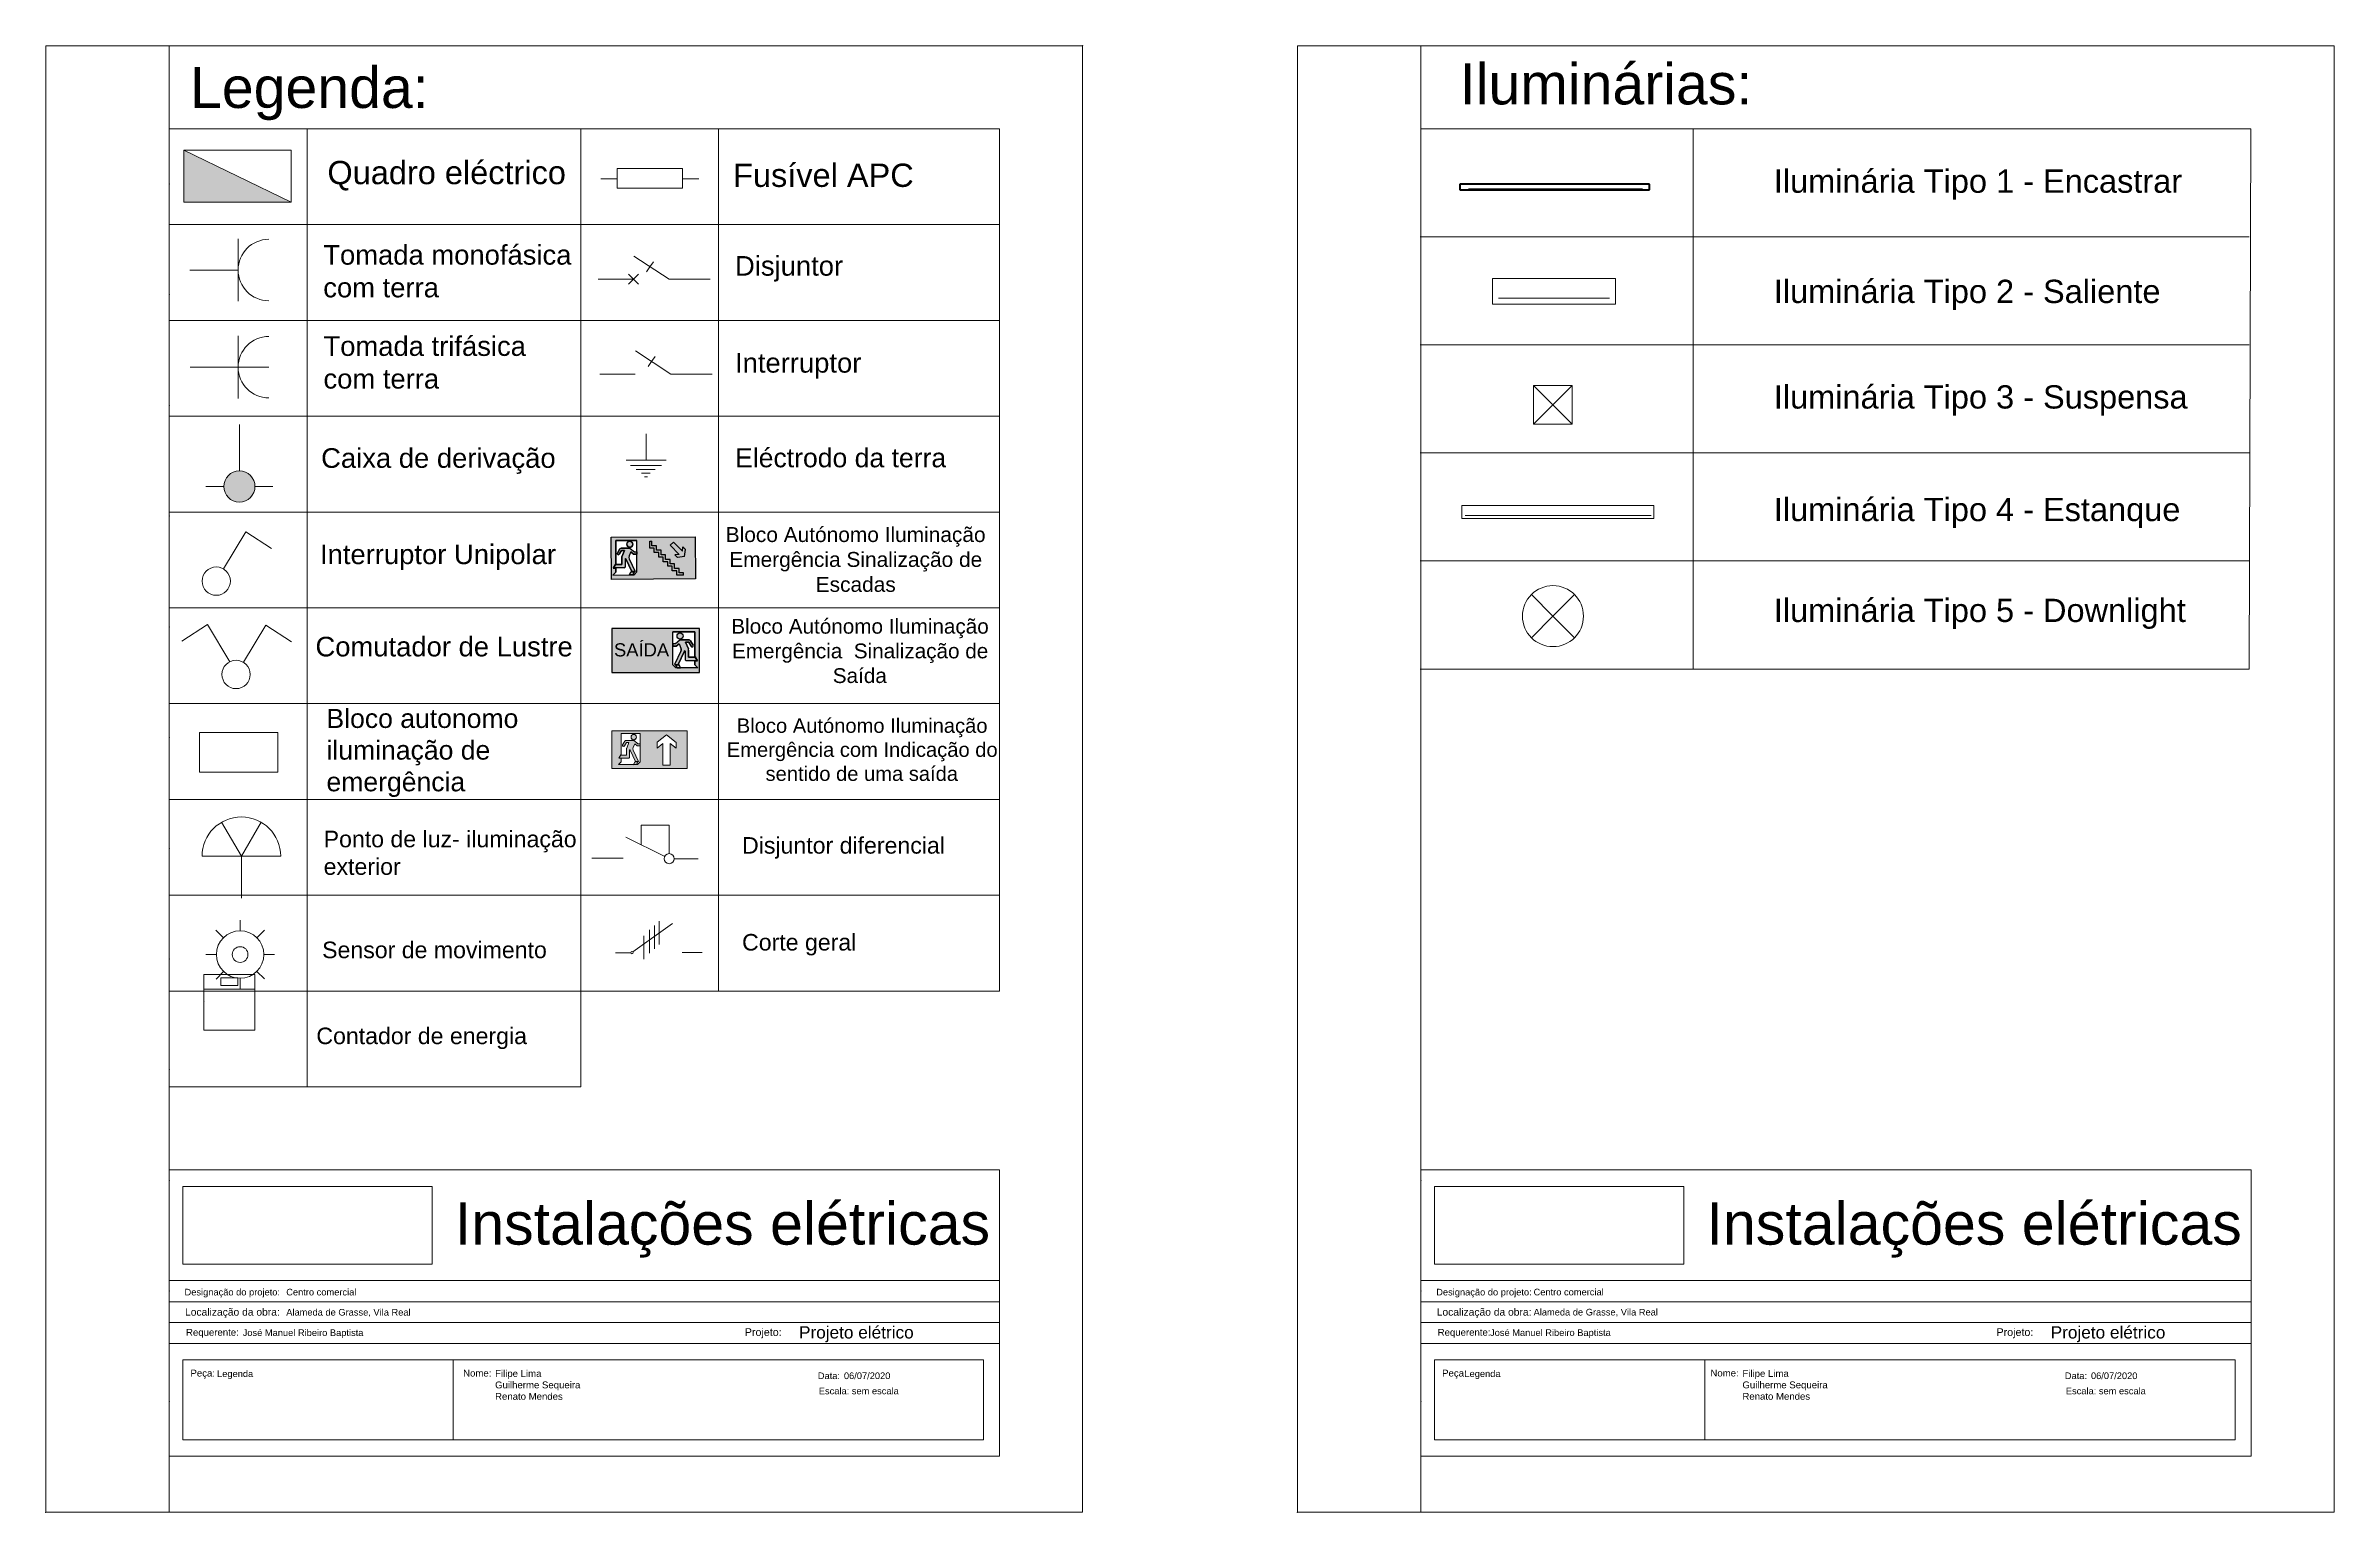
# Model space of a CAD drawing. Extents: x -17539 to 1421, y -3169 to 802964.
# Drawn here: x 553.9 to 600.25, y 381.39 to 411.09 of the extents above; entities that cross this region are included whole.
import ezdxf
from ezdxf.enums import TextEntityAlignment as Align

# ---------------------------------------------------------------- set-up
doc = ezdxf.new("R2010")
doc.units = 0
doc.header["$LTSCALE"] = 25
doc.header["$MEASUREMENT"] = 0
doc.linetypes.add('TRACO_PONTO', pattern=[500, 300, -100, 0.1, -99.9])
doc.layers.get('0').update_dxf_attribs({"lineweight": 9})
doc.layers.add('Iluminação', color=10, linetype='Continuous', lineweight=9)
doc.layers.add('Iluminação de Emergência', color=6, linetype='Continuous', lineweight=9)
doc.layers.add('simbologia', color=7, linetype='Continuous')
doc.layers.add('Simbologia de Emergência', color=6, linetype='Continuous')
doc.layers.get('Iluminação de Emergência').off()
doc.styles.add('AGORA COTA', font='arial.ttf')
doc.styles.get("Standard").update_dxf_attribs({"font": 'arial.ttf'})

msp = doc.modelspace()

# ---------------------------------------------------------------- texts
at = {"attachment_point": 1}
for s, insert, char_height, width in [('Legenda:', (556.819, 410.66), 0.8296, 9.3321), ('Quadro eléctrico', (559.601, 408.758), 0.47139, 5.30271), ('Fusível APC ', (567.818, 408.703), 0.47139, 5.30271), ('Iluminária Tipo 1 - Encastrar', (588.898, 408.584), 0.47139, 9.64464), ('Tomada monofásica com terra', (559.517, 407.054), 0.39719, 5.3905), ('Disjuntor', (567.857, 406.831), 0.3972, 5.10212), ('Tomada trifásica com terra', (559.521, 405.206), 0.39719, 5.10212), ('Interruptor', (567.857, 404.867), 0.39719, 5.10212), ('Iluminária Tipo 3 - Suspensa', (588.898, 404.214), 0.47139, 9.40364), ('Caixa de derivação', (559.474, 402.939), 0.39719, 5.10212), ('\\pt1.53996;Eléctrodo da terra', (567.859, 402.938), 0.38499, 4.98282), ('Iluminária Tipo 4 - Estanque', (588.898, 401.934), 0.47139, 9.4382), ('Interruptor Unipolar', (559.451, 400.989), 0.39719, 5.10212), ('Iluminária Tipo 5 - Downlight', (588.898, 399.891), 0.47139, 9.37699), ('\\pxt4;Comutador de Lustre', (559.359, 399.12), 0.39719, 7.13453), ('\\pt1.53996;Bloco autonomo iluminação de emergência', (559.582, 397.659), 0.38499, 4.06827), ('\\pt1.33987;Ponto de luz- iluminação exterior ', (559.525, 395.192), 0.33497, 5.16149), ('\\pxt4;Disjuntor diferencial', (568, 395.063), 0.33497, 5.16149), ('\\pxt4;Corte geral', (568, 393.101), 0.33497, 5.16149), ('\\pxt4;Sensor de movimento', (559.494, 392.946), 0.33497, 5.16149), ('\\pxt4;Contador de energia', (559.377, 391.205), 0.33497, 5.16149), ('Instalações elétricas', (562.182, 387.666), 0.85663, 10.8783), ('Instalações elétricas', (587.535, 387.666), 0.85663, 10.8783), ('Designação do projeto:', (556.707, 385.915), 0.1346, 2.08364), ('Centro comercial', (558.767, 385.915), 0.1346, 2.08364), ('Designação do projeto:', (582.06, 385.915), 0.1346, 2.08364), ('Centro comercial', (584.032, 385.916), 0.1346, 2.08364), ('Localização da obra:', (556.717, 385.52), 0.14887, 2.30464), ('Alameda de Grasse, Vila Real', (558.767, 385.507), 0.1346, 2.83899), ('Localização da obra:', (582.07, 385.52), 0.14887, 2.30464), ('Alameda de Grasse, Vila Real', (584.032, 385.509), 0.1346, 2.83899), ('Requerente:', (556.737, 385.103), 0.13907, 2.15283), ('José Manuel Ribeiro Baptista', (557.885, 385.093), 0.1346, 2.83899), ('Projeto:', (568.056, 385.115), 0.1549, 2.39854), ('Projeto elétrico', (569.153, 385.158), 0.24933, 3.85974), ('Requerente:', (582.09, 385.103), 0.13907, 2.15283), ('José Manuel Ribeiro Baptista', (583.15, 385.094), 0.1346, 2.83899), ('Projeto:', (593.409, 385.115), 0.1549, 2.39854), ('Projeto elétrico', (594.506, 385.158), 0.24933, 3.85974), ('Peça:', (556.827, 384.277), 0.1391, 2.15283), ('Legenda', (557.366, 384.262), 0.1346, 2.83899), ('Nome:', (562.35, 384.277), 0.1391, 0.56614), ('Peça:', (582.18, 384.277), 0.1391, 2.15283), ('Legenda', (582.631, 384.263), 0.1346, 2.83899), ('Nome:', (587.614, 384.278), 0.1391, 0.56614), ('Data:', (569.534, 384.221), 0.1346, 2.08364), ('Escala:', (569.554, 383.913), 0.1346, 2.08364), ('06/07/2020', (570.063, 384.221), 0.1346, 2.08364), ('sem escala', (570.223, 383.913), 0.1346, 2.08364), ('Data:', (594.793, 384.221), 0.1346, 2.08364), ('Escala:', (594.813, 383.913), 0.1346, 2.08364), ('06/07/2020', (595.322, 384.221), 0.1346, 2.08364), ('sem escala', (595.482, 383.913), 0.1346, 2.08364)]:
    msp.add_mtext(s, dxfattribs=dict(at, insert=insert, char_height=char_height, width=width))
for s, width, gutter_width, heights, insert, char_height in [('Iluminária Tipo 2 - Saliente', 9.49595, 2.357, [0.605], (588.898, 406.351), 0.47139), ('Filipe Lima\\PGuilherme Sequeira\\PRenato Mendes', 1.91251, 0.695, [1.016], (562.997, 384.269), 0.13907), ('Filipe Lima\\PGuilherme Sequeira\\PRenato Mendes', 1.91251, 0.695, [1.016], (588.262, 384.27), 0.13907)]:
    msp.add_mtext_dynamic_manual_height_columns(s, width=width, gutter_width=gutter_width, heights=heights, dxfattribs=dict(at, insert=insert, char_height=char_height))
at = {"layer": 'Iluminação', "insert": (582.538, 410.732), "char_height": 0.82958, "width": 9.3321, "attachment_point": 1}
msp.add_mtext('Iluminárias:', dxfattribs=at)
at = {"layer": 'simbologia', "attachment_point": 1}
for s, width, gutter_width, heights, insert, char_height in [('\\pi0.19667;Bloco Autónomo Iluminação \\P\\pi0.26934;Emergência Sinalização de \\P\\pi2.01966;Escadas ', 5.61116, 1.513, [1.512], (567.472, 401.342), 0.30264), ('\\pi0.09899;Bloco Autónomo Iluminação \\P\\pi0.11279;Emergência  Sinalização de \\P\\pi2.1544;Saída ', 5.36666, 1.499, [1.463], (567.683, 399.483), 0.29979), ('\\pi0.2804;Bloco Autónomo Iluminação \\P\\pi0.07767;Emergência com Indicação do \\P\\pi0.8621;sentido de uma saída', 5.59421, 1.46, [1.686], (567.613, 397.467), 0.29195)]:
    msp.add_mtext_dynamic_manual_height_columns(s, width=width, gutter_width=gutter_width, heights=heights, dxfattribs=dict(at, insert=insert, char_height=char_height))

# ---------------------------------------------------------------- blocks, each defined once
blk = doc.blocks.new('quadro eletrico')
h = blk.add_hatch(color=256)
h.dxf.hatch_style = 1
h.paths.add_polyline_path([(1.839, -0.788), (-1.457, 0.809), (-1.457, -0.788)])
blk.add_line((-1.457, 0.809), (1.839, -0.788))
blk.add_lwpolyline([(-1.457, 0.809), (1.839, 0.809), (1.839, -0.788), (-1.457, -0.788)], close=True)
blk = doc.blocks.new('Quadro')
at = {"xscale": 0.6593095434044552, "yscale": 0.6593095434044552, "zscale": 0.6593095434044552}
blk.add_blockref('quadro eletrico', (-0.091, 0.017), dxfattribs=at)
blk = doc.blocks.new('Emergencia escadas')
at = {"layer": 'Simbologia de Emergência'}
h = blk.add_hatch(color=98, dxfattribs=at)
h.paths.add_polyline_path([(0.851, -0.403), (0.847, 0.45), (-0.858, 0.442), (-0.854, -0.411)])
h.paths.add_polyline_path([(-0.335, -0.261), (-0.395, -0.322), (-0.821, -0.324), (-0.761, -0.263), (-0.762, -0.183), (-0.817, -0.183), (-0.771, -0.106), (-0.762, -0.106), (-0.764, 0.376), (-0.338, 0.378)], flags=16)
h.paths.add_polyline_path([(-0.541, 0.299, -1), (-0.42, 0.3, -1)], flags=0)
h.paths.add_polyline_path([(-0.388, -0.261), (-0.417, -0.322), (-0.485, -0.322), (-0.457, -0.261)], flags=0)
h.paths.add_polyline_path([(-0.37, -0.253), (-0.438, -0.253), (-0.562, 0.006, 0.863739), (-0.576, 0), (-0.575, -0.156, -0.414214), (-0.596, -0.178), (-0.809, -0.179), (-0.768, -0.11), (-0.643, -0.11), (-0.644, 0.021, -0.095479), (-0.639, 0.046), (-0.588, 0.176), (-0.647, 0.176), (-0.693, 0.098, -1), (-0.732, 0.121), (-0.681, 0.207, -0.263654), (-0.657, 0.221), (-0.479, 0.222), (-0.388, 0.146), (-0.337, 0.147), (-0.337, 0.102), (-0.404, 0.101), (-0.459, 0.147), (-0.495, 0.063, 0.215507), (-0.494, 0.007)], flags=0)
for p, q in [((-0.854, -0.411), (-0.858, 0.442)), ((-0.764, 0.376), (-0.338, 0.378)), ((-0.762, -0.106), (-0.764, 0.376)), ((-0.681, 0.207), (-0.732, 0.121)), ((-0.693, 0.098), (-0.647, 0.176)), ((-0.489, 0.222), (-0.657, 0.221)), ((-0.647, 0.176), (-0.588, 0.176)), ((-0.644, 0.021), (-0.643, -0.11)), ((-0.588, 0.176), (-0.639, 0.046)), ((-0.576, 0.004), (-0.575, -0.156)), ((-0.562, 0.005), (-0.438, -0.253)), ((-0.459, 0.147), (-0.495, 0.063)), ((-0.494, 0.007), (-0.37, -0.253)), ((-0.473, 0.217), (-0.388, 0.146)), ((-0.459, 0.147), (-0.404, 0.101)), ((-0.404, 0.101), (-0.337, 0.102)), ((-0.388, 0.146), (-0.337, 0.147)), ((0.851, -0.403), (-0.854, -0.411)), ((-0.761, -0.263), (-0.821, -0.324)), ((-0.771, -0.106), (-0.817, -0.183)), ((-0.762, -0.183), (-0.817, -0.183)), ((-0.768, -0.11), (-0.809, -0.179)), ((-0.596, -0.178), (-0.809, -0.179)), ((-0.762, -0.106), (-0.771, -0.106)), ((-0.643, -0.11), (-0.768, -0.11)), ((-0.761, -0.263), (-0.762, -0.183)), ((-0.485, -0.322), (-0.457, -0.261)), ((-0.388, -0.261), (-0.457, -0.261)), ((-0.37, -0.253), (-0.438, -0.253)), ((-0.417, -0.322), (-0.388, -0.261)), ((-0.335, -0.261), (-0.395, -0.322))]:
    blk.add_line(p, q, dxfattribs=at)
at = {"layer": 'Simbologia de Emergência', "color": 7, "true_color": 0xffffff}
for p, q in [((-0.077, 0.222), (-0.077, 0.36)), ((-0.077, 0.36), (-0.031, 0.36)), ((0.014, 0.222), (-0.077, 0.222)), ((-0.031, 0.268), (-0.031, 0.36)), ((0.06, 0.268), (-0.031, 0.268)), ((0.014, 0.131), (0.014, 0.222)), ((0.106, 0.131), (0.014, 0.131)), ((0.06, 0.177), (0.06, 0.268)), ((0.152, 0.177), (0.06, 0.177)), ((0.106, 0.039), (0.106, 0.131)), ((0.198, 0.039), (0.106, 0.039)), ((0.152, 0.085), (0.152, 0.177)), ((0.244, 0.085), (0.152, 0.085)), ((0.198, -0.053), (0.198, 0.039)), ((0.244, -0.007), (0.244, 0.085)), ((0.402, 0.344), (0.337, 0.28)), ((0.523, 0.094), (0.337, 0.28)), ((0.588, 0.158), (0.402, 0.344)), ((0.523, 0.094), (0.435, 0.084)), ((0.484, 0.035), (0.435, 0.084)), ((0.63, 0.052), (0.484, 0.035)), ((0.588, 0.158), (0.597, 0.246)), ((0.646, 0.197), (0.597, 0.246)), ((0.63, 0.052), (0.646, 0.197)), ((0.289, -0.053), (0.198, -0.053)), ((0.335, -0.007), (0.244, -0.007)), ((0.289, -0.144), (0.289, -0.053)), ((0.381, -0.144), (0.289, -0.144)), ((0.335, -0.098), (0.335, -0.007)), ((0.427, -0.098), (0.335, -0.098)), ((0.381, -0.236), (0.381, -0.144)), ((0.473, -0.236), (0.381, -0.236)), ((0.427, -0.19), (0.427, -0.098)), ((0.518, -0.19), (0.427, -0.19)), ((0.473, -0.327), (0.473, -0.236)), ((0.61, -0.327), (0.473, -0.327)), ((0.518, -0.282), (0.518, -0.19)), ((0.61, -0.281), (0.518, -0.282)), ((0.61, -0.327), (0.61, -0.281))]:
    blk.add_line(p, q, dxfattribs=at)
for points in [[(-0.858, 0.442), (0.847, 0.45), (0.851, -0.403), (-0.854, -0.411), (-0.858, 0.442)], [(-0.335, -0.261), (-0.338, 0.378), (-0.764, 0.376), (-0.762, -0.106), (-0.771, -0.106), (-0.817, -0.183), (-0.762, -0.183), (-0.761, -0.263), (-0.821, -0.324), (-0.395, -0.322), (-0.335, -0.261)], [(-0.457, -0.261), (-0.388, -0.261), (-0.417, -0.322), (-0.485, -0.322), (-0.457, -0.261)]]:
    blk.add_lwpolyline(points, close=True, dxfattribs=at)
for points in [[(-0.562, 0.005, 0.740976), (-0.576, 0.004), (-0.575, -0.156, -0.414214), (-0.596, -0.178), (-0.809, -0.179), (-0.768, -0.11), (-0.643, -0.11), (-0.644, 0.021, -0.095479), (-0.639, 0.046), (-0.588, 0.176), (-0.647, 0.176), (-0.693, 0.098, -1), (-0.732, 0.121), (-0.681, 0.207, -0.263654), (-0.657, 0.221), (-0.489, 0.222, -0.148058), (-0.473, 0.217), (-0.388, 0.146), (-0.337, 0.147), (-0.337, 0.102), (-0.404, 0.101), (-0.459, 0.147), (-0.495, 0.063, 0.215507), (-0.494, 0.007), (-0.37, -0.253), (-0.438, -0.253), (-0.562, 0.005, 0.740976)], [(-0.42, 0.3, 1), (-0.541, 0.299, 1), (-0.42, 0.3, 1)]]:
    blk.add_lwpolyline(points, format="xyb", close=True, dxfattribs=at)
at = {"layer": 'Simbologia de Emergência'}
blk.add_lwpolyline([(-0.562, 0.005, 0.038289), (-0.562, 0.006), (-0.562, 0.005, 0.038289)], format="xyb", close=True, dxfattribs=at)
blk.add_circle((-0.481, 0.299), 0.0606, dxfattribs=at)
for centre, radius, start, end in [((-0.713, 0.109), 0.0225, 149.3457, 329.3457), ((-0.657, 0.193), 0.0278, 90.2651, 149.3457), ((-0.576, 0.021), 0.0682, 158.4494, 180.2651), ((-0.568, 0.002), 0.00733, 21.1676, 167.3179), ((-0.432, 0.036), 0.0682, 156.9061, 205.5531), ((-0.489, 0.194), 0.0278, 56.5773, 90.2651), ((-0.596, -0.156), 0.0213, 270.2651, 0.2651)]:
    blk.add_arc(centre, radius, start, end, dxfattribs=at)
blk = doc.blocks.new('emergencia saida')
at = {"layer": 'Simbologia de Emergência'}
h = blk.add_hatch(color=98, dxfattribs=at)
h.paths.add_polyline_path([(-0.097, 0.169), (-0.097, 1.056), (-1.871, 1.056), (-1.871, 0.169)])
h.paths.add_polyline_path([(-0.638, 0.322), (-0.638, 0.988), (-0.194, 0.988), (-0.194, 0.486), (-0.185, 0.486), (-0.137, 0.406), (-0.194, 0.406), (-0.194, 0.322), (-0.131, 0.259), (-0.575, 0.259)], flags=16)
h.paths.add_polyline_path([(-0.552, 0.906, -1), (-0.426, 0.906, -1)], flags=0)
h.paths.add_polyline_path([(-0.582, 0.323), (-0.511, 0.323), (-0.481, 0.259), (-0.552, 0.259)], flags=0)
h.paths.add_polyline_path([(-0.474, 0.602, 0.215507), (-0.473, 0.66), (-0.51, 0.748), (-0.568, 0.7), (-0.638, 0.7), (-0.638, 0.747), (-0.585, 0.747), (-0.501, 0.817, -0.204141), (-0.48, 0.826), (-0.305, 0.826, -0.263654), (-0.28, 0.812), (-0.226, 0.722, -1), (-0.266, 0.698), (-0.315, 0.779), (-0.377, 0.779), (-0.322, 0.644, -0.095479), (-0.317, 0.617), (-0.317, 0.481), (-0.187, 0.481), (-0.145, 0.41), (-0.366, 0.41, -0.414214), (-0.389, 0.433), (-0.389, 0.599, 0.740976), (-0.403, 0.6), (-0.53, 0.331), (-0.601, 0.331)], flags=0)
for p, q in [((-0.194, 0.988), (-0.638, 0.988)), ((-0.194, 0.486), (-0.194, 0.988)), ((-0.097, 0.169), (-0.097, 1.056)), ((-0.585, 0.747), (-0.638, 0.747)), ((-0.568, 0.7), (-0.638, 0.7)), ((-0.474, 0.602), (-0.601, 0.331)), ((-0.496, 0.821), (-0.585, 0.747)), ((-0.51, 0.748), (-0.568, 0.7)), ((-0.403, 0.6), (-0.53, 0.331)), ((-0.51, 0.748), (-0.473, 0.66)), ((-0.48, 0.826), (-0.305, 0.826)), ((-0.389, 0.599), (-0.389, 0.433)), ((-0.315, 0.779), (-0.377, 0.779)), ((-0.377, 0.779), (-0.322, 0.644)), ((-0.317, 0.617), (-0.317, 0.481)), ((-0.317, 0.481), (-0.187, 0.481)), ((-0.266, 0.698), (-0.315, 0.779)), ((-0.28, 0.812), (-0.226, 0.722)), ((-0.194, 0.486), (-0.185, 0.486)), ((-0.187, 0.481), (-0.145, 0.41)), ((-0.185, 0.486), (-0.137, 0.406)), ((-1.871, 0.169), (-0.097, 0.169)), ((-0.638, 0.322), (-0.575, 0.259)), ((-0.601, 0.331), (-0.53, 0.331)), ((-0.552, 0.259), (-0.582, 0.323)), ((-0.582, 0.323), (-0.511, 0.323)), ((-0.481, 0.259), (-0.511, 0.323)), ((-0.366, 0.41), (-0.145, 0.41)), ((-0.194, 0.322), (-0.194, 0.406)), ((-0.194, 0.406), (-0.137, 0.406)), ((-0.194, 0.322), (-0.131, 0.259))]:
    blk.add_line(p, q, dxfattribs=at)
at = {"layer": 'Simbologia de Emergência', "color": 7, "true_color": 0xffffff}
for points in [[(-0.097, 1.056), (-1.871, 1.056), (-1.871, 0.169), (-0.097, 0.169), (-0.097, 1.056)], [(-0.638, 0.322), (-0.638, 0.988), (-0.194, 0.988), (-0.194, 0.486), (-0.185, 0.486), (-0.137, 0.406), (-0.194, 0.406), (-0.194, 0.322), (-0.131, 0.259), (-0.575, 0.259), (-0.638, 0.322)], [(-0.511, 0.323), (-0.582, 0.323), (-0.552, 0.259), (-0.481, 0.259), (-0.511, 0.323)]]:
    blk.add_lwpolyline(points, close=True, dxfattribs=at)
for points in [[(-0.552, 0.906, -1), (-0.426, 0.906, -1), (-0.552, 0.906, -1)], [(-0.403, 0.6, -0.740976), (-0.389, 0.599), (-0.389, 0.433, 0.414214), (-0.366, 0.41), (-0.145, 0.41), (-0.187, 0.481), (-0.317, 0.481), (-0.317, 0.617, 0.095479), (-0.322, 0.644), (-0.377, 0.779), (-0.315, 0.779), (-0.266, 0.698, 1), (-0.226, 0.722), (-0.28, 0.812, 0.263654), (-0.305, 0.826), (-0.48, 0.826, 0.148058), (-0.496, 0.821), (-0.585, 0.747), (-0.638, 0.747), (-0.638, 0.7), (-0.568, 0.7), (-0.51, 0.748), (-0.473, 0.66, -0.215507), (-0.474, 0.602), (-0.601, 0.331), (-0.53, 0.331), (-0.403, 0.6, -0.740976)]]:
    blk.add_lwpolyline(points, format="xyb", close=True, dxfattribs=at)
at = {"layer": 'Simbologia de Emergência'}
blk.add_lwpolyline([(-0.403, 0.6, -0.038289), (-0.403, 0.601), (-0.403, 0.6, -0.038289)], format="xyb", close=True, dxfattribs=at)
blk.add_circle((-0.489, 0.906), 0.0631, dxfattribs=at)
for centre, radius, start, end in [((-0.48, 0.797), 0.029, 89.9965, 123.6843), ((-0.538, 0.632), 0.071, 334.7085, 23.3555), ((-0.396, 0.597), 0.00762, 12.9437, 159.094), ((-0.388, 0.617), 0.071, 359.9965, 21.8123), ((-0.305, 0.797), 0.029, 30.9159, 89.9965), ((-0.246, 0.71), 0.0234, 210.9159, 30.9159), ((-0.366, 0.433), 0.0222, 179.9965, 269.9965)]:
    blk.add_arc(centre, radius, start, end, dxfattribs=at)
at = {"layer": 'Simbologia de Emergência', "color": 0, "style": 'AGORA COTA'}
blk.add_text('SAÍDA', height=0.2665, rotation=359.9965, dxfattribs=at).set_placement((-1.27, 0.493), align=Align.CENTER)
blk = doc.blocks.new('*E181')
h = blk.add_hatch(color=98)
h.paths.add_polyline_path([(0, 254000), (0, 0), (508000, 0), (508000, 254000)])
h.paths.add_polyline_path([(304695, 137742), (304695, 175842), (368195, 226642), (431695, 175842), (431695, 137742), (393595, 168222), (393595, 22409), (342795, 22409), (342795, 168222)], flags=16)
h.paths.add_polyline_path([(190500, 43823), (172539, 25862), (45539, 25862), (63500, 43823), (63500, 67829), (47163, 67829), (60872, 90638), (63500, 90638), (63500, 234323), (190500, 234323)], flags=16)
h.paths.add_polyline_path([(123380, 123423), (123237, 123725, -0.038288805)], flags=0)
h.paths.add_polyline_path([(129824, 211091, -1), (165932, 211091, -1)], flags=0)
h.paths.add_polyline_path([(154048, 165698), (170474, 151954), (190500, 151954), (190500, 165371), (175346, 165371), (149968, 186605, 0.148057707), (145367, 187998), (95263, 187998, 0.263653693), (88147, 183965), (72715, 158201, 1), (84224, 151308), (98164, 174582), (115778, 174582), (100284, 135877, 0.095479008), (98829, 128325), (98829, 89368), (61591, 89368), (49408, 69099), (112864, 69099, 0.414213562), (119214, 75449), (119214, 123134, -0.740975877), (123380, 123423), (159724, 46495), (180108, 46495), (143522, 123937, -0.215507357), (143240, 140673)], flags=0)
h.paths.add_polyline_path([(145690, 25862), (166074, 25862), (174614, 43938), (154229, 43938)], flags=16)
blk = doc.blocks.new('emergencia seta 3')
at = {"layer": 'Simbologia de Emergência', "color": 7, "linetype": 'ByBlock', "lineweight": -2, "true_color": 0xffffff}
for p, q in [((-0.088, 0.19), (-0.105, 0.208)), ((-0.088, 0.19), (-0.064, 0.189)), ((-0.064, 0.189), (-0.063, 0.205)), ((-0.064, 0.14), (-0.062, 0.203)), ((-0.041, 0.191), (-0.063, 0.205)), ((-0.043, 0.19), (-0.062, 0.203)), ((-0.044, 0.154), (-0.043, 0.19)), ((-0.005, 0.153), (-0.044, 0.154)), ((-0.041, 0.188), (-0.041, 0.191)), ((-0.041, 0.188), (0.1, 0.184)), ((0.018, 0.166), (0.04, 0.152)), ((0.05, 0.162), (0.025, 0.177)), ((0.04, 0.152), (0.04, 0.135)), ((0.052, 0.105), (0.054, 0.154)), ((-0.108, 0.109), (-0.09, 0.1)), ((-0.108, 0.089), (-0.091, 0.08)), ((-0.091, 0.065), (-0.108, 0.083)), ((-0.091, 0.08), (-0.09, 0.1)), ((-0.011, 0.129), (-0.088, 0.095)), ((-0.011, 0.109), (-0.088, 0.075)), ((-0.088, 0.075), (-0.088, 0.095)), ((-0.011, 0.133), (-0.058, 0.134)), ((0.04, 0.135), (0.002, 0.151)), ((0.03, 0.097), (0.006, 0.108)), ((0.016, 0.081), (0.015, 0.062)), ((0.03, 0.097), (0.016, 0.081)), ((0.051, 0.101), (0.029, 0.076)), ((0.029, 0.076), (0.029, 0.061)), ((-0.117, -0.085), (-0.118, -0.135)), ((0.026, -0.139), (-0.118, -0.135)), ((0.027, -0.089), (-0.117, -0.085)), ((0.026, -0.139), (-0.006, -0.176)), ((0.027, -0.089), (-0.002, -0.05)), ((0.036, -0.052), (-0.002, -0.05)), ((0.084, -0.116), (0.032, -0.177)), ((0.084, -0.116), (0.036, -0.052)), ((0.032, -0.177), (-0.006, -0.176))]:
    blk.add_line(p, q, dxfattribs=at)
for points in [[(0.107, -0.254), (0.121, 0.246), (-0.129, 0.254), (-0.143, -0.247), (0.107, -0.254)], [(-0.091, 0.065), (-0.108, 0.083), (-0.105, 0.208), (-0.088, 0.19), (-0.064, 0.189), (-0.063, 0.205), (-0.041, 0.191), (-0.041, 0.188), (0.1, 0.184), (0.097, 0.059), (-0.091, 0.065)], [(-0.091, 0.08), (-0.09, 0.1), (-0.108, 0.109), (-0.108, 0.089), (-0.091, 0.08)], [(-0.002, -0.05), (0.036, -0.052), (0.084, -0.116), (0.032, -0.177), (-0.006, -0.176), (0.026, -0.139), (-0.118, -0.135), (-0.117, -0.085), (0.027, -0.089), (-0.002, -0.05)]]:
    blk.add_lwpolyline(points, close=True, dxfattribs=at)
for points in [[(0.03, 0.097), (0.016, 0.081), (0.015, 0.062), (0.029, 0.061), (0.029, 0.076), (0.051, 0.101, 0.148058), (0.052, 0.105), (0.054, 0.154, 0.263654), (0.05, 0.162), (0.025, 0.177, 1), (0.018, 0.166), (0.04, 0.152), (0.04, 0.135), (0.002, 0.151, 0.095479), (-0.005, 0.153), (-0.044, 0.154), (-0.043, 0.19), (-0.062, 0.203), (-0.064, 0.14, 0.414214), (-0.058, 0.134), (-0.011, 0.133, -0.740976), (-0.011, 0.129), (-0.088, 0.095), (-0.088, 0.075), (-0.011, 0.109, -0.215507), (0.006, 0.108), (0.03, 0.097)], [(-0.011, 0.129, 0.038289), (-0.01, 0.129), (-0.011, 0.129, 0.038289)], [(0.075, 0.12, -1), (0.074, 0.084, -1), (0.075, 0.12, -1)]]:
    blk.add_lwpolyline(points, format="xyb", close=True, dxfattribs=at)
blk.add_circle((0.075, 0.102), 0.0178, dxfattribs=at)
for centre, radius, start, end in [((-0.006, 0.133), 0.02, 66.5163, 88.3309), ((0.021, 0.172), 0.00661, 57.4118, 237.4118), ((0.045, 0.155), 0.00818, 358.3317, 57.4118), ((-0.058, 0.14), 0.00626, 178.3317, 268.3309), ((-0.012, 0.131), 0.00215, 289.234, 75.3835), ((-0.003, 0.09), 0.02, 64.9733, 113.6195), ((0.044, 0.105), 0.00818, 324.6434, 358.3317)]:
    blk.add_arc(centre, radius, start, end, dxfattribs=at)
at = {"layer": 'Simbologia de Emergência', "color": 7, "linetype": 'ByBlock', "lineweight": -2, "true_color": 0xffffff, "xscale": 9.856230373e-07, "yscale": 9.856230373e-07, "zscale": 9.856230373e-07, "rotation": 268.3316943516639}
blk.add_blockref('*E181', (-0.129, 0.254), dxfattribs=at)
blk = doc.blocks.new('Emergência Seta 2')
at = {"layer": 'Iluminação de Emergência', "xscale": 3.055633240250419, "yscale": 3.055633240250419, "zscale": 3.055633240250419, "rotation": 181.5698186559848}
blk.add_blockref('emergencia seta 3', (0.35, 0.763), dxfattribs=at)
blk = doc.blocks.new('Luminária 4')
at = {"layer": 'Iluminação', "lineweight": 40}
for p, q in [((0.733, 0.043), (-0.734, 0.043)), ((-0.734, 0.043), (-0.734, 0)), ((-0.734, 0), (0.733, 0)), ((0.733, 0), (0.733, 0.043))]:
    blk.add_line(p, q, dxfattribs=at)
at = {"layer": 'Iluminação', "lineweight": 30}
blk.add_line((-0.667, 0.008), (0.679, 0.008), dxfattribs=at)
blk = doc.blocks.new('Iluminárias 1')
at = {"layer": 'Iluminação'}
blk.add_line((0.079, 0.079), (1.521, 0.079), dxfattribs=at)
blk.add_lwpolyline([(0, 0), (1.6, 0), (1.6, 0.332), (0, 0.332)], close=True, dxfattribs=at)
blk = doc.blocks.new('Luminárias 2')
at = {"layer": 'Iluminação'}
for p, q in [((-0.485, 0.485), (0, 0)), ((-0.485, 0), (0, 0.485))]:
    blk.add_line(p, q, dxfattribs=at)
blk.add_lwpolyline([(-0.485, 0.485), (0, 0.485), (0, 0), (-0.485, 0)], close=True, dxfattribs=at)
blk = doc.blocks.new('Luminárias 3')
at = {"layer": 'Iluminação'}
blk.add_line((0.029, 0.024), (1.552, 0.024), dxfattribs=at)
blk.add_lwpolyline([(0, 0.105), (1.575, 0.105), (1.575, 0), (0, 0)], close=True, dxfattribs=at)
blk = doc.blocks.new('Ponto de Luz')
for q in [(-0.438, -0.436), (-0.437, 0.437), (0.438, 0.436), (0.437, -0.437)]:
    blk.add_line((0, 0), q)
blk.add_circle((0, 0), 0.618)

# ---------------------------------------------------------------- hatches: boundary and pattern name
at = {"true_color": 0x636466}
h = msp.add_hatch(color=251, dxfattribs=at)
h.dxf.hatch_style = 1
h.paths.add_polyline_path([(557.818, 402.481, 0.414214), (557.501, 402.164), (557.818, 402.164)])
h.paths.add_polyline_path([(558.134, 402.164), (557.818, 402.164), (557.501, 402.164, 1)])
h.paths.add_polyline_path([(557.818, 402.481), (557.818, 402.164), (558.134, 402.164, 0.414214)])
at = {"true_color": 0x4e4f50}
h = msp.add_hatch(dxfattribs=at)
h.set_pattern_fill('ANGLE', color=251)
h.set_pattern_definition([(0, (-4446.0805, -3168.445), (0, 6.985), [5.08, -1.905]), (90, (-4446.0805, -3168.445), (-6.985, 4e-16), [5.08, -1.905])])
h.paths.add_polyline_path([(557.993, 392.685, 1), (557.674, 392.685, 1)])

# ---------------------------------------------------------------- linework, layer by layer
for p, q in [((553.896, 411.09), (553.896, 381.39)), ((553.896, 411.09), (574.896, 411.09)), ((556.396, 411.09), (556.396, 381.39)), ((574.896, 411.09), (574.896, 381.39)), ((579.249, 411.09), (579.249, 381.39)), ((579.249, 411.09), (600.249, 411.09)), ((581.749, 411.09), (581.749, 381.39)), ((600.249, 411.09), (600.249, 381.39)), ((556.396, 409.407), (573.213, 409.407)), ((559.189, 409.407), (559.189, 390.006)), ((564.733, 409.407), (564.733, 390.006)), ((567.525, 409.407), (567.525, 391.946)), ((573.213, 409.407), (573.213, 391.946)), ((581.745, 409.407), (598.562, 409.407)), ((587.263, 409.407), (587.263, 398.467)), ((598.562, 409.407), (598.527, 398.467)), ((565.141, 408.398), (565.47, 408.398)), ((566.793, 408.398), (567.121, 408.398)), ((556.396, 407.467), (573.213, 407.467)), ((557.792, 407.18), (557.792, 406.548)), ((581.734, 407.219), (598.527, 407.219)), ((556.817, 406.548), (557.792, 406.548)), ((557.792, 406.548), (557.792, 405.915)), ((566.524, 406.362), (565.81, 406.831)), ((566.134, 406.614), (566.064, 406.513)), ((566.134, 406.614), (566.207, 406.716)), ((565.086, 406.362), (565.8, 406.362)), ((565.8, 406.362), (565.702, 406.462)), ((565.8, 406.362), (565.702, 406.262)), ((565.736, 406.297), (565.736, 406.297)), ((565.736, 406.297), (565.736, 406.297)), ((565.736, 406.297), (565.736, 406.297)), ((565.736, 406.297), (565.736, 406.297)), ((565.8, 406.362), (565.901, 406.462)), ((565.8, 406.362), (565.901, 406.262)), ((566.524, 406.362), (567.357, 406.362)), ((556.396, 405.527), (573.213, 405.527)), ((557.793, 405.212), (557.793, 404.58)), ((566.558, 404.442), (565.844, 404.912)), ((566.168, 404.695), (566.098, 404.593)), ((566.168, 404.695), (566.241, 404.797)), ((581.734, 405.031), (598.527, 405.031)), ((556.818, 404.58), (558.414, 404.58)), ((557.793, 404.58), (557.793, 403.947)), ((565.12, 404.442), (565.834, 404.442)), ((566.558, 404.442), (567.391, 404.442)), ((556.396, 403.587), (573.213, 403.587)), ((557.818, 402.481), (557.818, 403.419)), ((566.056, 402.698), (566.056, 403.228)), ((581.734, 402.843), (598.527, 402.843)), ((565.649, 402.698), (566.463, 402.698)), ((565.737, 402.592), (566.371, 402.592)), ((565.855, 402.506), (566.243, 402.506)), ((565.962, 402.432), (566.136, 402.432)), ((566.023, 402.362), (566.082, 402.362)), ((557.141, 402.164), (557.501, 402.164)), ((558.134, 402.164), (558.493, 402.164)), ((556.396, 401.646), (573.213, 401.646)), ((557.497, 400.493), (557.95, 401.247)), ((557.95, 401.247), (558.469, 400.911)), ((581.734, 400.655), (598.527, 400.655)), ((556.396, 399.706), (573.213, 399.706)), ((557.174, 399.368), (556.655, 399.032)), ((557.626, 398.614), (557.174, 399.368)), ((557.899, 398.603), (558.352, 399.358)), ((558.352, 399.358), (558.871, 399.021)), ((581.734, 398.467), (598.527, 398.467)), ((556.396, 397.766), (573.213, 397.766)), ((556.396, 395.826), (573.213, 395.826)), ((557.858, 394.674), (557.458, 395.363)), ((557.858, 394.674), (558.256, 395.364)), ((566.433, 394.671), (565.645, 395.06)), ((565.953, 394.908), (565.953, 395.303)), ((565.953, 395.303), (566.521, 395.303)), ((566.521, 395.303), (566.521, 394.728)), ((558.655, 394.674), (557.061, 394.674)), ((557.858, 394.674), (558.655, 394.674)), ((557.858, 394.674), (557.858, 393.824)), ((564.955, 394.637), (565.592, 394.637)), ((566.626, 394.626), (567.112, 394.626)), ((556.396, 393.886), (573.213, 393.886)), ((557.495, 393.025), (557.342, 393.179)), ((557.834, 393.164), (557.834, 393.381)), ((558.172, 393.025), (558.324, 393.179)), ((565.787, 392.74), (566.594, 393.313)), ((566.123, 393.183), (566.123, 392.712)), ((566.228, 393.27), (566.228, 392.8)), ((566.322, 393.358), (566.322, 392.887)), ((557.353, 392.686), (557.137, 392.686)), ((558.313, 392.686), (558.53, 392.686)), ((558.53, 392.686), (558.53, 392.686)), ((566.013, 393.065), (566.013, 392.594)), ((557.497, 392.342), (557.345, 392.188)), ((557.834, 392.205), (557.834, 391.988)), ((557.834, 391.988), (557.834, 392.178)), ((558.171, 392.343), (558.324, 392.191)), ((556.396, 391.946), (573.213, 391.946)), ((557.095, 391.985), (558.129, 391.985)), ((557.112, 391.735), (557.112, 391.735)), ((556.396, 390.006), (564.733, 390.006)), ((556.396, 388.323), (573.213, 388.323)), ((556.672, 387.99), (561.722, 387.99)), ((556.672, 387.99), (556.672, 386.411)), ((561.722, 387.99), (561.722, 386.411)), ((573.213, 388.323), (573.213, 382.522)), ((581.749, 388.323), (598.566, 388.323)), ((582.025, 387.99), (587.075, 387.99)), ((582.025, 387.99), (582.025, 386.411)), ((587.075, 387.99), (587.075, 386.411)), ((598.566, 388.323), (598.566, 382.522)), ((556.672, 386.411), (561.722, 386.411)), ((582.025, 386.411), (587.075, 386.411)), ((556.396, 386.081), (573.213, 386.081)), ((581.749, 386.081), (598.566, 386.081)), ((556.396, 385.652), (573.213, 385.652)), ((556.396, 385.229), (573.213, 385.229)), ((581.749, 385.652), (598.566, 385.652)), ((581.749, 385.229), (598.566, 385.229)), ((556.396, 384.806), (573.213, 384.806)), ((581.749, 384.806), (598.566, 384.806)), ((556.672, 384.473), (572.893, 384.473)), ((556.672, 384.14), (556.672, 384.473)), ((562.15, 384.473), (562.15, 382.855)), ((572.893, 382.855), (572.893, 384.473)), ((582.025, 384.473), (598.246, 384.473)), ((582.025, 384.14), (582.025, 384.473)), ((587.503, 384.473), (587.503, 382.855)), ((598.246, 382.855), (598.246, 384.473)), ((556.672, 384.14), (556.672, 382.855)), ((582.025, 384.14), (582.025, 382.855)), ((573.213, 382.522), (556.396, 382.522)), ((572.893, 382.855), (556.672, 382.855)), ((598.566, 382.522), (581.749, 382.522)), ((598.246, 382.855), (582.025, 382.855)), ((553.896, 381.39), (574.896, 381.39)), ((579.249, 381.39), (600.249, 381.39))]:
    msp.add_line(p, q)
at = {"linetype": 'TRACO_PONTO'}
for p, q in [((565.745, 392.72), (565.436, 392.72)), ((566.789, 392.727), (567.192, 392.727))]:
    msp.add_line(p, q, dxfattribs=at)
for points in [[(565.47, 408.607), (566.793, 408.607), (566.793, 408.208), (565.47, 408.208)], [(557.012, 397.181), (558.596, 397.181), (558.596, 396.378), (557.012, 396.378)], [(557.095, 392.279), (558.129, 392.279), (558.129, 391.156), (557.095, 391.156)], [(557.444, 392.212), (557.784, 392.212), (557.784, 392.058), (557.444, 392.058)]]:
    msp.add_lwpolyline(points, close=True)
for centre, radius in [((557.818, 402.164), 0.316), ((557.349, 400.247), 0.287), ((557.751, 398.357), 0.287), ((566.524, 394.626), 0.102), ((557.833, 392.685), 0.48), ((557.833, 392.685), 0.159), ((565.769, 392.723), 0.0247)]:
    msp.add_circle(centre, radius)
for centre, radius, start, end in [((558.414, 406.548), 0.622, 90, 270), ((558.414, 404.58), 0.622, 90, 270), ((557.858, 394.674), 0.797, 0, 180)]:
    msp.add_arc(centre, radius, start, end)
for p in [(574.896, 411.09), (556.396, 408.287), (556.396, 406.046), (556.396, 403.804), (556.396, 401.563), (556.396, 399.321), (556.396, 397.08), (556.396, 394.838), (556.396, 392.597), (556.396, 390.356), (556.396, 388.114), (581.749, 388.114), (556.396, 385.873), (581.749, 385.873), (556.396, 383.631), (581.749, 383.631), (553.896, 381.39), (579.249, 381.39)]:
    msp.add_point(p)

# ---------------------------------------------------------------- block references
for name, p in [('Quadro', (557.745, 408.423)), ('Emergencia escadas', (566.206, 400.694)), ('emergencia saida', (567.234, 398.229))]:
    msp.add_blockref(name, p)
at = {"color": 7, "true_color": 0xffffff, "xscale": 2.619059021264252, "yscale": 2.619059021264252, "zscale": 2.619059021264252}
msp.add_blockref('Luminária 4', (584.461, 408.173), dxfattribs=at)
at = {"rotation": 270}
msp.add_blockref('Emergência Seta 2', (565.361, 397.219), dxfattribs=at)
at = {"layer": 'Iluminação'}
for name, p, xscale, yscale, zscale in [('Iluminárias 1', (583.2, 405.858), 1.558170354990633, 1.558170354990633, 1.558170354990633), ('Luminárias 2', (584.813, 403.423), 1.617755089114939, 1.617755089114939, 1.617755089114939), ('Luminárias 3', (582.578, 401.519), 2.46954544288975, 2.46954544288975, 2.46954544288975)]:
    msp.add_blockref(name, p, dxfattribs=dict(at, xscale=xscale, yscale=yscale, zscale=zscale))
at = {"layer": 'Iluminação', "rotation": 270}
msp.add_blockref('Ponto de Luz', (584.424, 399.538), dxfattribs=at)

msp.set_redraw_order([(e.dxf.handle, doc.entitydb.next_handle()) for e in msp.query("TEXT MTEXT ATTDEF DIMENSION ARC_DIMENSION")])  # texts and dimensions are drawn at this point

doc.saveas('drawing.dxf')
